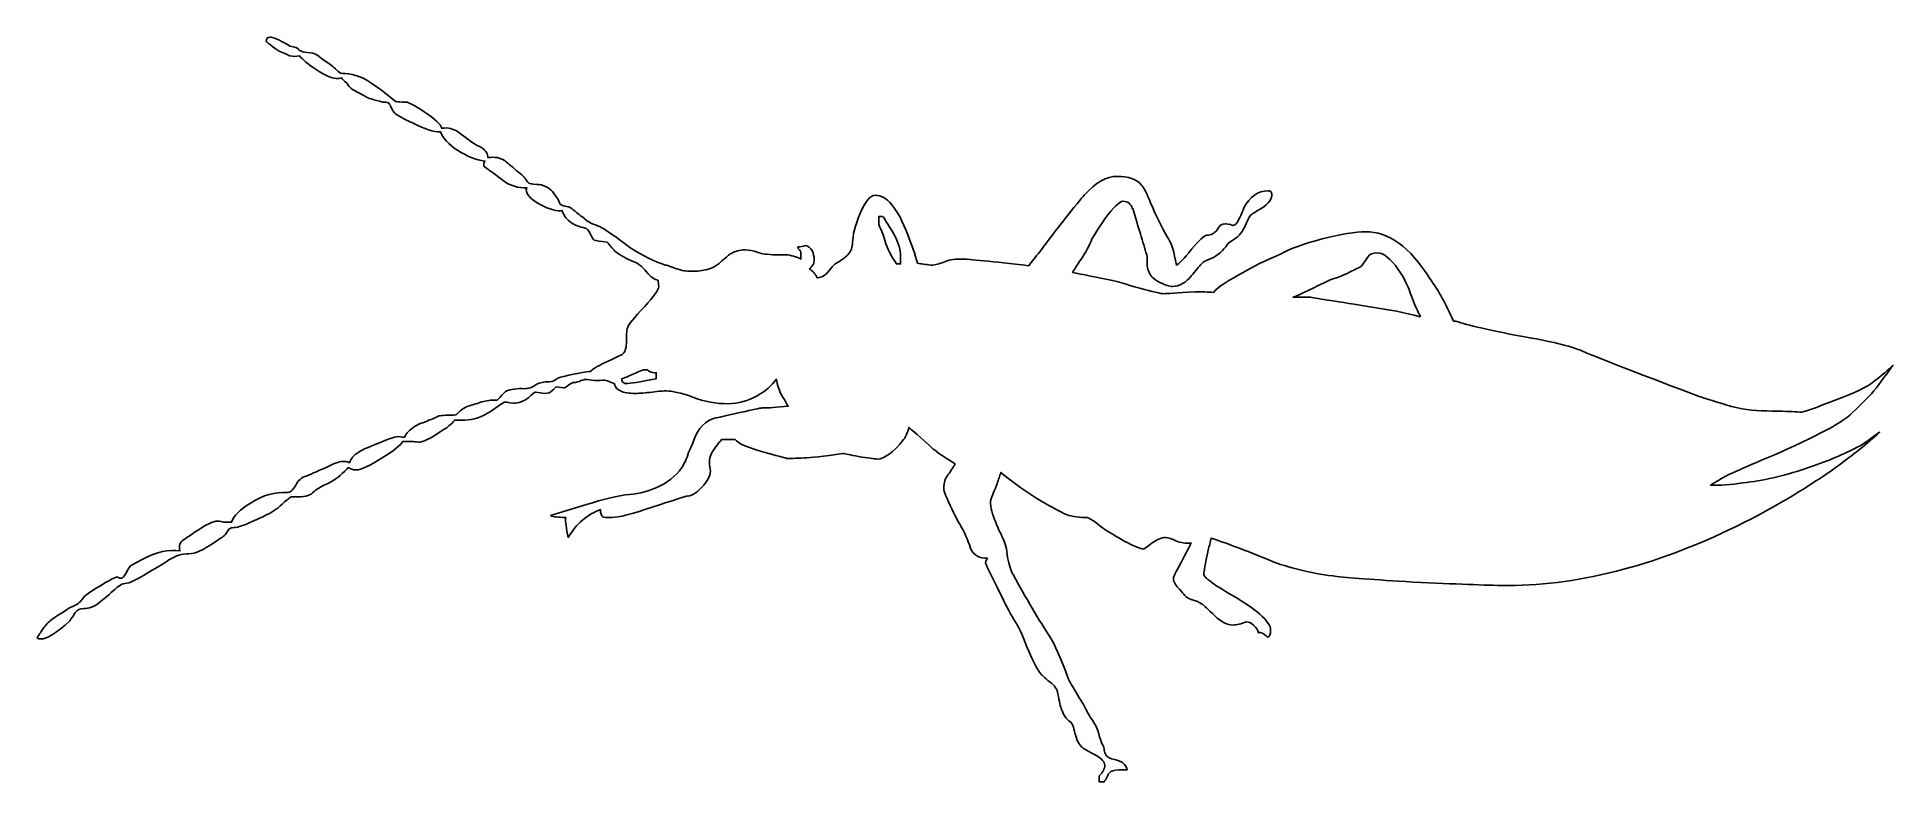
# Model space of a CAD drawing. Header units: centimetres. Extents: x -9.9 to 9.9, y -4 to 4.
import ezdxf

# ---------------------------------------------------------------- set-up
doc = ezdxf.new("R2010")
doc.units = ezdxf.units.CM
doc.header["$MEASUREMENT"] = 0
doc.layers.add('Camada 1', color=7, linetype='Continuous')

msp = doc.modelspace()

# ---------------------------------------------------------------- linework, layer by layer
at = {"layer": 'Camada 1'}
for points, knots in [([(8.22774, 0.02929), (8.18863, 0.0358), (8.09756, 0.06834), (7.96736, 0.10742), (7.96736, 0.10742), (7.93484, 0.11393), (7.90227, 0.12695), (7.86317, 0.13996), (7.86317, 0.13996), (7.27733, 0.36128), (6.85423, 0.524), (6.6069, 0.62817), (6.6069, 0.62817), (6.48326, 0.68024), (6.26842, 0.73234), (5.95597, 0.78438), (5.95597, 0.78438), (5.61746, 0.84947), (5.38317, 0.90156), (5.25945, 0.9471), (5.25945, 0.9471), (5.25945, 0.9471), (5.23347, 0.9471), (5.23347, 0.9471), (5.23347, 0.9471), (5.16182, 1.10982), (5.07723, 1.26606), (4.97958, 1.40277), (4.97958, 1.40277), (4.76479, 1.74125), (4.53696, 1.904), (4.28963, 1.904), (4.28963, 1.904), (4.18544, 1.904), (4.02925, 1.87796), (3.82743, 1.82587), (3.82743, 1.82587), (3.62566, 1.7738), (3.47596, 1.7217), (3.3783, 1.66315), (3.3783, 1.66315), (3.22206, 1.59806), (3.09189, 1.53295), (2.98121, 1.46786), (2.98121, 1.46786), (2.82503, 1.38325), (2.71435, 1.31816), (2.66228, 1.25307), (2.66228, 1.25307), (2.60365, 1.25958), (2.53856, 1.25958), (2.46699, 1.25958), (2.46699, 1.25958), (2.26517, 1.24656), (2.15454, 1.24003), (2.13496, 1.24003), (2.13496, 1.24003), (2.09593, 1.24003), (2.01132, 1.25958), (1.87458, 1.29861), (1.87458, 1.29861), (1.71186, 1.3442), (1.62725, 1.37023), (1.62725, 1.37023), (1.62725, 1.37023), (1.40598, 1.41582), (1.24972, 1.44836), (1.15208, 1.46786), (1.15208, 1.46786), (1.17158, 1.5004), (1.20415, 1.54599), (1.23019, 1.59153), (1.23019, 1.59153), (1.2953, 1.68268), (1.33433, 1.76076), (1.36039, 1.82587), (1.36039, 1.82587), (1.37989, 1.85841), (1.42548, 1.93655), (1.49705, 2.04069), (1.49705, 2.04069), (1.59468, 2.16436), (1.65329, 2.22944), (1.69234, 2.22944), (1.69234, 2.22944), (1.7184, 2.22944), (1.73793, 2.22293), (1.75743, 2.20989), (1.75743, 2.20989), (1.77696, 2.19039), (1.78997, 2.17735), (1.78997, 2.15131), (1.78997, 2.15131), (1.78997, 2.15131), (1.79651, 2.1513), (1.79651, 2.1513), (1.79651, 2.1513), (1.85506, 1.95604), (1.90713, 1.79329), (1.94621, 1.65658), (1.94621, 1.65658), (1.95269, 1.63708), (1.95269, 1.598), (1.95269, 1.53942), (1.95269, 1.53942), (1.95923, 1.48084), (1.97875, 1.4483), (2.00476, 1.41575), (2.00476, 1.41575), (2.02434, 1.3962), (2.05688, 1.3767), (2.09591, 1.35717), (2.09591, 1.35717), (2.14798, 1.33111), (2.18706, 1.31809), (2.2196, 1.31809), (2.2196, 1.31809), (2.29768, 1.31809), (2.3693, 1.35717), (2.42785, 1.43525), (2.42785, 1.43525), (2.44087, 1.44827), (2.46039, 1.4743), (2.4995, 1.51989), (2.4995, 1.51989), (2.519, 1.54593), (2.53853, 1.56545), (2.55157, 1.57847), (2.55157, 1.57847), (2.57107, 1.59149), (2.59716, 1.598), (2.63616, 1.61755), (2.63616, 1.61755), (2.6687, 1.63054), (2.70125, 1.65009), (2.73379, 1.67613), (2.73379, 1.67613), (2.74681, 1.68912), (2.76633, 1.70867), (2.7924, 1.74122), (2.7924, 1.74122), (2.81193, 1.77376), (2.83145, 1.79326), (2.85751, 1.80631), (2.85751, 1.80631), (2.9226, 1.83885), (2.96162, 1.89092), (2.99417, 1.9495), (2.99417, 1.9495), (3.02671, 2.02112), (3.04624, 2.06668), (3.05926, 2.07968), (3.05926, 2.07968), (3.0723, 2.09272), (3.11789, 2.11876), (3.20248, 2.17083), (3.20248, 2.17083), (3.27405, 2.22941), (3.30011, 2.28148), (3.28061, 2.32704), (3.28061, 2.32704), (3.27405, 2.34003), (3.26108, 2.34003), (3.24807, 2.34003), (3.24807, 2.34003), (3.13739, 2.34003), (3.05278, 2.28145), (2.98769, 2.15778), (2.98769, 2.15778), (2.96163, 2.09269), (2.9421, 2.05361), (2.92908, 2.0276), (2.92908, 2.0276), (2.90955, 1.98852), (2.89003, 1.96902), (2.87053, 1.96902), (2.87053, 1.96902), (2.83142, 1.98855), (2.79888, 1.98855), (2.78586, 1.98855), (2.78586, 1.98855), (2.75332, 1.98855), (2.72077, 1.96902), (2.70125, 1.92346), (2.70125, 1.92346), (2.66873, 1.88438), (2.63616, 1.86488), (2.59057, 1.86488), (2.59057, 1.86488), (2.56459, 1.86488), (2.50598, 1.81284), (2.42785, 1.71518), (2.42785, 1.71518), (2.34326, 1.61101), (2.29119, 1.55892), (2.26513, 1.54593), (2.26513, 1.54593), (2.23915, 1.68912), (2.21306, 1.77376), (2.18052, 1.82583), (2.18052, 1.82583), (2.13493, 1.90396), (2.08292, 2.00159), (2.03733, 2.09922), (2.03733, 2.09922), (1.99828, 2.19034), (1.97222, 2.24892), (1.95925, 2.28147), (1.95925, 2.28147), (1.93321, 2.34005), (1.91369, 2.3791), (1.88763, 2.40514), (1.88763, 2.40514), (1.84204, 2.46375), (1.75095, 2.49629), (1.62725, 2.49629), (1.62725, 2.49629), (1.52311, 2.49629), (1.39942, 2.4312), (1.27578, 2.29449), (1.27578, 2.29449), (1.25623, 2.26845), (1.17159, 2.17082), (1.04144, 2.00157), (1.04144, 2.00157), (0.9373, 1.87139), (0.85269, 1.76069), (0.80056, 1.6891), (0.80056, 1.6891), (0.75503, 1.63052), (0.71595, 1.58499), (0.6834, 1.5394), (0.6834, 1.5394), (0.28634, 1.58499), (0.04552, 1.61102), (-0.04566, 1.61102), (-0.04566, 1.61102), (-0.12371, 1.61102), (-0.18234, 1.59798), (-0.22793, 1.57848), (-0.22793, 1.57848), (-0.27349, 1.55893), (-0.319, 1.54594), (-0.36459, 1.54594), (-0.36459, 1.54594), (-0.4232, 1.55248), (-0.46878, 1.55893), (-0.50781, 1.56547), (-0.50781, 1.56547), (-0.53387, 1.6631), (-0.5729, 1.76727), (-0.61195, 1.87141), (-0.61195, 1.87141), (-0.72263, 2.1578), (-0.83976, 2.29451), (-0.96348, 2.29451), (-0.96348, 2.29451), (-1.01555, 2.29451), (-1.06762, 2.22942), (-1.12623, 2.09271), (-1.12623, 2.09271), (-1.17827, 1.96904), (-1.20436, 1.86488), (-1.20436, 1.78677), (-1.20436, 1.78677), (-1.20436, 1.74124), (-1.21738, 1.69565), (-1.25643, 1.65659), (-1.25643, 1.65659), (-1.28249, 1.63055), (-1.32152, 1.59801), (-1.38012, 1.56547), (-1.38012, 1.56547), (-1.3866, 1.56547), (-1.41915, 1.53293), (-1.47122, 1.46784), (-1.47122, 1.46784), (-1.49728, 1.4353), (-1.53631, 1.41577), (-1.5819, 1.40926), (-1.5819, 1.40926), (-1.60143, 1.44831), (-1.62749, 1.48088), (-1.66651, 1.50689), (-1.66651, 1.50689), (-1.64053, 1.5329), (-1.62748, 1.54594), (-1.62092, 1.56547), (-1.62092, 1.56547), (-1.62092, 1.56547), (-1.61444, 1.58502), (-1.61444, 1.61106), (-1.61444, 1.61106), (-1.61444, 1.6371), (-1.62748, 1.66313), (-1.63397, 1.69567), (-1.63397, 1.69567), (-1.66003, 1.73472), (-1.67956, 1.75425), (-1.70562, 1.75425), (-1.70562, 1.75425), (-1.73816, 1.74777), (-1.76417, 1.74126), (-1.79023, 1.74126), (-1.79023, 1.74126), (-1.79023, 1.74126), (-1.79023, 1.72822), (-1.79023, 1.72822), (-1.79023, 1.72822), (-1.76417, 1.70218), (-1.75769, 1.68914), (-1.75769, 1.68914), (-1.75769, 1.68914), (-1.75769, 1.68914), (-1.75769, 1.61106), (-1.75769, 1.61106), (-1.75769, 1.61106), (-1.79023, 1.63056), (-1.83582, 1.6436), (-1.90091, 1.65659), (-1.90091, 1.65659), (-1.97248, 1.65659), (-2.03109, 1.65659), (-2.06363, 1.65659), (-2.06363, 1.65659), (-2.14168, 1.66313), (-2.19381, 1.66963), (-2.23286, 1.68913), (-2.23286, 1.68913), (-2.2654, 1.69567), (-2.31099, 1.70868), (-2.35655, 1.70868), (-2.35655, 1.70868), (-2.4151, 1.70868), (-2.46069, 1.69566), (-2.50625, 1.66963), (-2.50625, 1.66963), (-2.52575, 1.66312), (-2.55184, 1.63055), (-2.60388, 1.5915), (-2.60388, 1.5915), (-2.68201, 1.51339), (-2.77964, 1.48085), (-2.90982, 1.48085), (-2.90982, 1.48085), (-2.96837, 1.48085), (-3.02044, 1.48085), (-3.066, 1.50035), (-3.066, 1.50035), (-3.11807, 1.51339), (-3.15715, 1.53289), (-3.19618, 1.54594), (-3.19618, 1.54594), (-3.20274, 1.54594), (-3.20274, 1.54594), (-3.2092, 1.54594), (-3.2092, 1.54594), (-3.32636, 1.58502), (-3.45008, 1.64357), (-3.58025, 1.72819), (-3.58025, 1.72819), (-3.69741, 1.81931), (-3.79504, 1.8844), (-3.87317, 1.9365), (-3.87317, 1.9365), (-3.87317, 1.9365), (-3.87965, 1.9365), (-3.88621, 1.94301), (-3.88621, 1.94301), (-3.89269, 1.94949), (-3.90571, 1.94949), (-3.90571, 1.95603), (-3.90571, 1.95603), (-3.91875, 1.95603), (-3.93825, 1.96905), (-3.95778, 1.97558), (-3.95778, 1.97558), (-3.99681, 1.98857), (-4.02287, 2.00162), (-4.03591, 2.01461), (-4.03591, 2.01461), (-4.03591, 2.01461), (-4.04237, 2.01459), (-4.04237, 2.01459), (-4.04237, 2.01459), (-4.04893, 2.0211), (-4.05541, 2.02763), (-4.06843, 2.03414), (-4.06843, 2.03414), (-4.08796, 2.06018), (-4.11402, 2.06668), (-4.13352, 2.08621), (-4.13352, 2.08621), (-4.19861, 2.14479), (-4.23766, 2.17085), (-4.25068, 2.17085), (-4.25068, 2.17085), (-4.30275, 2.17733), (-4.33529, 2.19038), (-4.34183, 2.20339), (-4.34183, 2.20339), (-4.34831, 2.22943), (-4.36136, 2.25546), (-4.37437, 2.27499), (-4.37437, 2.27499), (-4.4134, 2.32709), (-4.43292, 2.35312), (-4.43946, 2.35312), (-4.43946, 2.35312), (-4.43946, 2.35963), (-4.472, 2.37916), (-4.53709, 2.40519), (-4.53709, 2.40519), (-4.53709, 2.40519), (-4.56963, 2.4117), (-4.6217, 2.4117), (-4.6217, 2.4117), (-4.66073, 2.41821), (-4.68679, 2.42474), (-4.69983, 2.45729), (-4.69983, 2.45729), (-4.71279, 2.48333), (-4.74534, 2.51587), (-4.80394, 2.55492), (-4.80394, 2.55492), (-4.86255, 2.6135), (-4.90808, 2.64604), (-4.93412, 2.66557), (-4.93412, 2.66557), (-4.97971, 2.69811), (-5.03826, 2.70462), (-5.10988, 2.69811), (-5.10988, 2.69811), (-5.10988, 2.73065), (-5.12941, 2.76973), (-5.17497, 2.80228), (-5.17497, 2.80228), (-5.24654, 2.83482), (-5.29213, 2.86737), (-5.32467, 2.8934), (-5.32467, 2.8934), (-5.32467, 2.8934), (-5.43535, 2.97804), (-5.43535, 2.97804), (-5.43535, 2.97804), (-5.48094, 3.00408), (-5.53946, 3.0236), (-5.60458, 3.01058), (-5.60458, 3.01058), (-5.61762, 3.05614), (-5.67623, 3.10821), (-5.79336, 3.18632), (-5.79336, 3.18632), (-5.8975, 3.25792), (-5.96259, 3.29049), (-5.98865, 3.29049), (-5.98865, 3.29049), (-6.04072, 3.29049), (-6.07975, 3.297), (-6.09279, 3.297), (-6.09279, 3.297), (-6.09279, 3.297), (-6.09932, 3.297), (-6.09932, 3.297), (-6.09932, 3.297), (-6.1774, 3.36209), (-6.24902, 3.42067), (-6.30757, 3.45972), (-6.30757, 3.45972), (-6.43126, 3.55084), (-6.54194, 3.59643), (-6.63957, 3.59643), (-6.63957, 3.59643), (-6.6786, 3.59643), (-6.70466, 3.60294), (-6.7177, 3.62247), (-6.7177, 3.62247), (-6.75024, 3.65501), (-6.78927, 3.68756), (-6.83486, 3.7201), (-6.83486, 3.7201), (-6.85439, 3.72664), (-6.88045, 3.75264), (-6.91947, 3.77868), (-6.91947, 3.77868), (-6.95201, 3.80472), (-6.97808, 3.81776), (-7.01062, 3.81776), (-7.01062, 3.81776), (-7.06269, 3.82427), (-7.09523, 3.8308), (-7.09523, 3.8308), (-7.09523, 3.8308), (-7.10827, 3.83728), (-7.12777, 3.84379), (-7.13426, 3.8503), (-7.13426, 3.8503), (-7.1473, 3.86983), (-7.17985, 3.88284), (-7.23189, 3.88938), (-7.23189, 3.88938), (-7.26443, 3.91542), (-7.29698, 3.92843), (-7.32304, 3.94145), (-7.32304, 3.94145), (-7.37501, 3.97391), (-7.4206, 3.98695), (-7.4401, 3.98695), (-7.4401, 3.98695), (-7.47264, 3.98695), (-7.48569, 3.97391), (-7.48569, 3.94136), (-7.48569, 3.94136), (-7.48569, 3.94136), (-7.48569, 3.94136), (-7.48569, 3.94136), (-7.48569, 3.94136), (-7.47267, 3.92834), (-7.45315, 3.91532), (-7.41404, 3.88278), (-7.41404, 3.88278), (-7.3815, 3.85677), (-7.35549, 3.84373), (-7.32294, 3.8242), (-7.32294, 3.8242), (-7.27087, 3.80465), (-7.23833, 3.79166), (-7.23179, 3.78515), (-7.23179, 3.78515), (-7.19276, 3.77861), (-7.16022, 3.77861), (-7.12768, 3.78515), (-7.12768, 3.78515), (-7.09514, 3.74607), (-7.03653, 3.69403), (-6.95192, 3.64193), (-6.95192, 3.64193), (-6.85429, 3.57684), (-6.78269, 3.5443), (-6.73713, 3.5443), (-6.73713, 3.5443), (-6.7176, 3.5443), (-6.69802, 3.5443), (-6.67852, 3.55084), (-6.67852, 3.55084), (-6.67204, 3.53785), (-6.65254, 3.5183), (-6.61997, 3.49226), (-6.61997, 3.49226), (-6.60695, 3.46622), (-6.58743, 3.44667), (-6.56136, 3.42717), (-6.56136, 3.42717), (-6.52882, 3.40764), (-6.47675, 3.38158), (-6.41814, 3.34904), (-6.41814, 3.34904), (-6.39861, 3.33605), (-6.33353, 3.3165), (-6.23589, 3.29046), (-6.23589, 3.29046), (-6.22287, 3.29046), (-6.21639, 3.29046), (-6.20335, 3.29046), (-6.20335, 3.29046), (-6.18382, 3.28392), (-6.17081, 3.28392), (-6.16432, 3.27093), (-6.16432, 3.27093), (-6.15776, 3.26442), (-6.15128, 3.23839), (-6.13178, 3.20584), (-6.13178, 3.20584), (-6.12522, 3.18629), (-6.09267, 3.15374), (-6.03415, 3.12771), (-6.03415, 3.12771), (-6.00809, 3.10818), (-5.9625, 3.08863), (-5.90397, 3.06262), (-5.90397, 3.06262), (-5.78676, 3.00404), (-5.69566, 2.9715), (-5.61753, 2.9715), (-5.61753, 2.9715), (-5.598, 2.90641), (-5.53292, 2.83479), (-5.43528, 2.77621), (-5.43528, 2.77621), (-5.33765, 2.71112), (-5.23999, 2.67204), (-5.14236, 2.65905), (-5.14236, 2.65905), (-5.14884, 2.64601), (-5.15538, 2.6395), (-5.15538, 2.63299), (-5.15538, 2.63299), (-5.15538, 2.61349), (-5.15538, 2.60698), (-5.15538, 2.60698), (-5.15538, 2.60698), (-5.14882, 2.60698), (-5.14882, 2.60044), (-5.14236, 2.59396), (-5.14236, 2.59396), (-5.1358, 2.59396), (-5.1358, 2.58745), (-5.12932, 2.58745), (-5.12932, 2.58745), (-5.08373, 2.55491), (-5.02518, 2.50932), (-4.94707, 2.45074), (-4.94707, 2.45074), (-4.86896, 2.39216), (-4.78435, 2.37261), (-4.69318, 2.37261), (-4.69318, 2.37261), (-4.71924, 2.32057), (-4.6672, 2.26199), (-4.5565, 2.19687), (-4.5565, 2.19687), (-4.44582, 2.13829), (-4.36124, 2.11874), (-4.31565, 2.13178), (-4.31565, 2.13178), (-4.30261, 2.08619), (-4.27662, 2.04714), (-4.23104, 2.00811), (-4.23104, 2.00811), (-4.17897, 1.96903), (-4.12685, 1.95601), (-4.06829, 1.94302), (-4.06829, 1.94302), (-4.04879, 1.93651), (-4.03575, 1.92349), (-4.01625, 1.88441), (-4.01625, 1.88441), (-3.99667, 1.83885), (-3.97714, 1.81932), (-3.97066, 1.81284), (-3.97066, 1.81284), (-3.95113, 1.8063), (-3.90557, 1.7998), (-3.83392, 1.79329), (-3.83392, 1.79329), (-3.80791, 1.76075), (-3.78185, 1.7282), (-3.74931, 1.69566), (-3.74931, 1.69566), (-3.68422, 1.64359), (-3.61913, 1.61105), (-3.55402, 1.58501), (-3.55402, 1.58501), (-3.50843, 1.57197), (-3.45639, 1.53291), (-3.4108, 1.47433), (-3.4108, 1.47433), (-3.36529, 1.41575), (-3.3197, 1.38972), (-3.28716, 1.38321), (-3.28716, 1.38321), (-3.28716, 1.36366), (-3.28062, 1.34413), (-3.28062, 1.31812), (-3.28062, 1.31812), (-3.28062, 1.28558), (-3.33274, 1.21395), (-3.43037, 1.1033), (-3.43037, 1.1033), (-3.54753, 0.97963), (-3.60608, 0.90801), (-3.61262, 0.882), (-3.61262, 0.882), (-3.62566, 0.86247), (-3.62566, 0.81691), (-3.62566, 0.7323), (-3.62566, 0.7323), (-3.62566, 0.66721), (-3.63862, 0.62162), (-3.66469, 0.59559), (-3.66469, 0.59559), (-3.68419, 0.58255), (-3.7493, 0.55), (-3.85347, 0.50447), (-3.85347, 0.50447), (-3.94457, 0.45888), (-3.99664, 0.42634), (-4.00965, 0.40684), (-4.00965, 0.40684), (-4.05524, 0.40684), (-4.14639, 0.38729), (-4.29609, 0.35474), (-4.29609, 0.35474), (-4.34816, 0.34175), (-4.3807, 0.3287), (-4.40023, 0.30921), (-4.40023, 0.30921), (-4.41325, 0.3027), (-4.43934, 0.29617), (-4.47836, 0.29617), (-4.47836, 0.29617), (-4.52395, 0.29617), (-4.56951, 0.28318), (-4.60854, 0.25712), (-4.60854, 0.25712), (-4.65413, 0.23108), (-4.69315, 0.21807), (-4.74522, 0.22458), (-4.74522, 0.22458), (-4.82989, 0.22458), (-4.88844, 0.21159), (-4.92098, 0.19204), (-4.92098, 0.19204), (-4.934, 0.17905), (-4.95352, 0.166), (-4.97959, 0.13346), (-4.97959, 0.13346), (-4.99263, 0.11393), (-5.0056, 0.10092), (-5.01862, 0.10092), (-5.01862, 0.10092), (-5.07723, 0.10092), (-5.1293, 0.09438), (-5.17488, 0.08139), (-5.17488, 0.08139), (-5.23341, 0.06184), (-5.27899, 0.04885), (-5.32458, 0.0358), (-5.32458, 0.0358), (-5.35712, 0.02281), (-5.40271, -0.00325), (-5.44174, -0.04881), (-5.44174, -0.04881), (-5.44828, -0.0618), (-5.49378, -0.0618), (-5.56543, -0.0618), (-5.56543, -0.0618), (-5.59797, -0.0618), (-5.6175, -0.06836), (-5.637, -0.06836), (-5.637, -0.06836), (-5.66306, -0.0814), (-5.68259, -0.08789), (-5.70209, -0.1009), (-5.70209, -0.1009), (-5.72815, -0.10738), (-5.7412, -0.11394), (-5.76718, -0.12691), (-5.76718, -0.12691), (-5.78022, -0.13345), (-5.79972, -0.13993), (-5.82579, -0.14649), (-5.82579, -0.14649), (-5.89736, -0.17903), (-5.94295, -0.21158), (-5.97549, -0.25063), (-5.97549, -0.25063), (-5.98853, -0.27013), (-6.00155, -0.28966), (-6.00155, -0.29622), (-6.00155, -0.29622), (-6.00803, -0.29622), (-6.03409, -0.29622), (-6.07312, -0.28966), (-6.07312, -0.28966), (-6.10566, -0.28966), (-6.21634, -0.32877), (-6.3921, -0.40687), (-6.3921, -0.40687), (-6.45063, -0.42637), (-6.48973, -0.4524), (-6.51574, -0.47196), (-6.51574, -0.47196), (-6.54828, -0.49149), (-6.57435, -0.52403), (-6.59387, -0.56959), (-6.59387, -0.56959), (-6.61993, -0.55657), (-6.64594, -0.55657), (-6.672, -0.55657), (-6.672, -0.55657), (-6.69801, -0.55657), (-6.76963, -0.58255), (-6.87374, -0.63468), (-6.87374, -0.63468), (-6.98442, -0.68021), (-7.0495, -0.71276), (-7.05599, -0.71276), (-7.05599, -0.71276), (-7.10158, -0.72578), (-7.14714, -0.75832), (-7.17323, -0.81695), (-7.17323, -0.81695), (-7.19921, -0.86254), (-7.22527, -0.88852), (-7.2643, -0.88852), (-7.2643, -0.88852), (-7.38802, -0.88204), (-7.51819, -0.91458), (-7.6484, -0.9992), (-7.6484, -0.9992), (-7.76556, -1.07077), (-7.83715, -1.14242), (-7.85668, -1.20751), (-7.85668, -1.20751), (-7.85668, -1.20751), (-7.94132, -1.20748), (-7.94132, -1.20748), (-7.94132, -1.20748), (-7.96082, -1.20094), (-7.98035, -1.19446), (-8.00641, -1.19446), (-8.00641, -1.19446), (-8.05197, -1.19446), (-8.13008, -1.23349), (-8.24723, -1.31162), (-8.24723, -1.31162), (-8.27977, -1.33112), (-8.31885, -1.36369), (-8.3709, -1.39623), (-8.3709, -1.39623), (-8.40995, -1.41578), (-8.423, -1.46132), (-8.40995, -1.51344), (-8.40995, -1.51344), (-8.52713, -1.49386), (-8.66382, -1.5264), (-8.8005, -1.59805), (-8.8005, -1.59805), (-8.83304, -1.61755), (-8.88514, -1.64364), (-8.94372, -1.67616), (-8.94372, -1.67616), (-8.95023, -1.68912), (-8.96325, -1.7087), (-8.98925, -1.75421), (-8.98925, -1.75421), (-9.0088, -1.78675), (-9.02179, -1.80636), (-9.03484, -1.80636), (-9.03484, -1.80636), (-9.04788, -1.80636), (-9.05437, -1.80636), (-9.08043, -1.79332), (-9.08043, -1.79332), (-9.09996, -1.79332), (-9.15203, -1.81933), (-9.23664, -1.87145), (-9.23664, -1.87145), (-9.27572, -1.89743), (-9.32125, -1.91698), (-9.36031, -1.9495), (-9.36031, -1.9495), (-9.4059, -1.97556), (-9.43844, -2.00165), (-9.45794, -2.03417), (-9.45794, -2.03417), (-9.47744, -2.06671), (-9.51652, -2.09272), (-9.56862, -2.11222), (-9.56862, -2.11222), (-9.60765, -2.1318), (-9.67927, -2.17733), (-9.78341, -2.24896), (-9.78341, -2.24896), (-9.81595, -2.27494), (-9.8485, -2.30751), (-9.87453, -2.34659), (-9.87453, -2.34659), (-9.89408, -2.37257), (-9.91361, -2.40514), (-9.93962, -2.44422), (-9.93962, -2.44422), (-9.92663, -2.45724), (-9.91358, -2.45724), (-9.90054, -2.45724), (-9.90054, -2.45724), (-9.83545, -2.45724), (-9.73131, -2.39215), (-9.58812, -2.26198), (-9.58812, -2.26198), (-9.56208, -2.22287), (-9.54253, -2.19687), (-9.53605, -2.17731), (-9.53605, -2.17731), (-9.50999, -2.14477), (-9.47744, -2.13178), (-9.43842, -2.13178), (-9.43842, -2.13178), (-9.38632, -2.13178), (-9.32774, -2.1122), (-9.26266, -2.06013), (-9.26266, -2.06013), (-9.16503, -1.98202), (-9.10645, -1.92347), (-9.08041, -1.90397), (-9.08041, -1.90397), (-9.06086, -1.88439), (-9.03482, -1.87143), (-9.01532, -1.86486), (-9.01532, -1.86486), (-8.96973, -1.85838), (-8.93719, -1.85182), (-8.91769, -1.83885), (-8.91769, -1.83885), (-8.88515, -1.82583), (-8.82654, -1.79326), (-8.74193, -1.74125), (-8.74193, -1.74125), (-8.6443, -1.68262), (-8.5727, -1.64362), (-8.52714, -1.61105), (-8.52714, -1.61105), (-8.48809, -1.59147), (-8.46205, -1.57194), (-8.4425, -1.56546), (-8.4425, -1.56546), (-8.41646, -1.55892), (-8.38392, -1.54596), (-8.33833, -1.54596), (-8.33833, -1.54596), (-8.27324, -1.55244), (-8.18863, -1.5199), (-8.09097, -1.45481), (-8.09097, -1.45481), (-8.02588, -1.41576), (-7.97381, -1.37668), (-7.94127, -1.35718), (-7.94127, -1.35718), (-7.92823, -1.3507), (-7.91521, -1.33112), (-7.89568, -1.29857), (-7.89568, -1.29857), (-7.88264, -1.27259), (-7.86314, -1.26603), (-7.85009, -1.26603), (-7.85009, -1.26603), (-7.80453, -1.26603), (-7.74595, -1.24653), (-7.68086, -1.22052), (-7.68086, -1.22052), (-7.6548, -1.20748), (-7.58971, -1.18141), (-7.48557, -1.12937), (-7.48557, -1.12937), (-7.42696, -1.10331), (-7.36841, -1.07074), (-7.31629, -1.01221), (-7.31629, -1.01221), (-7.27726, -0.97967), (-7.24472, -0.95358), (-7.21866, -0.93408), (-7.21866, -0.93408), (-7.11455, -0.94056), (-7.04295, -0.9276), (-7.00387, -0.90802), (-7.00387, -0.90802), (-6.96484, -0.86251), (-6.91926, -0.83645), (-6.86721, -0.81039), (-6.86721, -0.81039), (-6.78908, -0.77787), (-6.72399, -0.73882), (-6.67192, -0.68675), (-6.67192, -0.68675), (-6.62633, -0.64764), (-6.60683, -0.62166), (-6.60683, -0.62166), (-6.60683, -0.62166), (-6.58077, -0.63468), (-6.55476, -0.64764), (-6.52222, -0.64764), (-6.52222, -0.64764), (-6.4701, -0.64764), (-6.379, -0.60213), (-6.24226, -0.51746), (-6.24226, -0.51746), (-6.11862, -0.43941), (-6.04052, -0.38078), (-6.02099, -0.34175), (-6.02099, -0.34175), (-6.02099, -0.34175), (-5.92337, -0.34176), (-5.92337, -0.34176), (-5.92337, -0.34176), (-5.90387, -0.34176), (-5.88426, -0.34824), (-5.85172, -0.34824), (-5.85172, -0.34824), (-5.84524, -0.34824), (-5.83876, -0.34824), (-5.83876, -0.34824), (-5.83876, -0.34824), (-5.78015, -0.34176), (-5.69554, -0.28963), (-5.57838, -0.21158), (-5.57838, -0.21158), (-5.53927, -0.192), (-5.51329, -0.15946), (-5.49371, -0.14649), (-5.49371, -0.14649), (-5.47421, -0.12691), (-5.46773, -0.11395), (-5.46773, -0.11395), (-5.46773, -0.11395), (-5.46117, -0.11395), (-5.42214, -0.11395), (-5.35705, -0.11395), (-5.35705, -0.11395), (-5.2659, -0.11395), (-5.1748, -0.08141), (-5.07715, -0.01629), (-5.07715, -0.01629), (-5.02508, 0.01625), (-4.97952, 0.0488), (-4.93393, 0.08134), (-4.93393, 0.08134), (-4.92745, 0.08134), (-4.8949, 0.07483), (-4.8363, 0.0683), (-4.8363, 0.0683), (-4.78423, 0.0683), (-4.72562, 0.08785), (-4.67355, 0.12688), (-4.67355, 0.12688), (-4.63452, 0.16593), (-4.60846, 0.18549), (-4.60198, 0.18549), (-4.60198, 0.18549), (-4.60198, 0.18549), (-4.56944, 0.17898), (-4.50435, 0.17245), (-4.50435, 0.17245), (-4.46524, 0.17245), (-4.43926, 0.17899), (-4.4132, 0.21153), (-4.4132, 0.21153), (-4.4132, 0.21153), (-4.38066, 0.24407), (-4.38066, 0.24407), (-4.38066, 0.24407), (-4.38066, 0.24407), (-4.29605, 0.23105), (-4.29605, 0.23105), (-4.29605, 0.23105), (-4.28949, 0.23105), (-4.26999, 0.24407), (-4.24398, 0.26359), (-4.24398, 0.26359), (-4.21792, 0.27663), (-4.19839, 0.28963), (-4.19186, 0.28963), (-4.19186, 0.28963), (-4.16585, 0.28963), (-4.13331, 0.29614), (-4.11378, 0.30918), (-4.11378, 0.30918), (-4.08772, 0.31569), (-4.07467, 0.32217), (-4.06819, 0.32217), (-4.06819, 0.32217), (-4.04213, 0.32217), (-4.00958, 0.31569), (-3.964, 0.30918), (-3.964, 0.30918), (-3.95104, 0.30918), (-3.92497, 0.30918), (-3.87939, 0.31569), (-3.87939, 0.31569), (-3.85338, 0.31569), (-3.8143, 0.30267), (-3.76223, 0.27664), (-3.76223, 0.27664), (-3.75575, 0.27664), (-3.75575, 0.27664), (-3.75575, 0.27664), (-3.75575, 0.27664), (-3.75575, 0.27664), (-3.75575, 0.2701), (-3.75575, 0.2701), (-3.75575, 0.2701), (-3.74271, 0.23105), (-3.71664, 0.21152), (-3.69066, 0.19848), (-3.69066, 0.19848), (-3.65812, 0.17898), (-3.59951, 0.17244), (-3.52794, 0.17244), (-3.52794, 0.17244), (-3.48235, 0.17244), (-3.42375, 0.17898), (-3.35218, 0.18548), (-3.35218, 0.18548), (-3.28053, 0.19847), (-3.22849, 0.19847), (-3.19594, 0.19847), (-3.19594, 0.19847), (-3.14387, 0.19847), (-3.04624, 0.17897), (-2.91604, 0.13338), (-2.91604, 0.13338), (-2.79235, 0.08131), (-2.66215, 0.06176), (-2.53851, 0.06176), (-2.53851, 0.06176), (-2.42783, 0.06176), (-2.32372, 0.0943), (-2.22606, 0.1464), (-2.22606, 0.1464), (-2.13491, 0.19844), (-2.06982, 0.25705), (-2.02424, 0.32214), (-2.02424, 0.32214), (-2.02424, 0.32214), (-2.01775, 0.32213), (-2.01775, 0.32213), (-2.01775, 0.32213), (-2.01119, 0.26355), (-1.99169, 0.19846), (-1.95266, 0.13338), (-1.95266, 0.13338), (-1.9266, 0.0943), (-1.91355, 0.06176), (-1.89405, 0.03575), (-1.89405, 0.03575), (-2.01774, 0.02276), (-2.10236, 0.01625), (-2.17393, 0.01625), (-2.17393, 0.01625), (-2.19351, 0.01625), (-2.27812, -0.0033), (-2.39528, -0.02934), (-2.39528, -0.02934), (-2.53196, -0.06186), (-2.60359, -0.0749), (-2.62311, -0.08144), (-2.62311, -0.08144), (-2.74027, -0.0944), (-2.83142, -0.15949), (-2.88997, -0.28969), (-2.88997, -0.28969), (-2.89653, -0.30927), (-2.91603, -0.36782), (-2.96162, -0.45897), (-2.96162, -0.45897), (-2.98115, -0.53054), (-3.00721, -0.58261), (-3.03319, -0.62169), (-3.03319, -0.62169), (-3.09828, -0.71279), (-3.18945, -0.79092), (-3.31963, -0.84296), (-3.31963, -0.84296), (-3.41726, -0.88207), (-3.52137, -0.90805), (-3.63853, -0.91461), (-3.63853, -0.91461), (-3.72968, -0.92763), (-3.8729, -0.9602), (-4.05517, -1.01872), (-4.05517, -1.01872), (-4.05517, -1.01872), (-4.43924, -1.1359), (-4.43924, -1.1359), (-4.43924, -1.1359), (-4.41318, -1.14892), (-4.36111, -1.15545), (-4.27652, -1.15545), (-4.27652, -1.15545), (-4.283, -1.20098), (-4.26996, -1.27263), (-4.25046, -1.37024), (-4.25046, -1.37024), (-4.16585, -1.22057), (-4.04215, -1.12291), (-3.90547, -1.07078), (-3.90547, -1.07078), (-3.90547, -1.10989), (-3.89245, -1.14243), (-3.87941, -1.14891), (-3.87941, -1.14891), (-3.87293, -1.15545), (-3.84038, -1.15545), (-3.78178, -1.15545), (-3.78178, -1.15545), (-3.71021, -1.15545), (-3.56699, -1.12293), (-3.3522, -1.04477), (-3.3522, -1.04477), (-3.12437, -0.97315), (-2.99419, -0.92761), (-2.97467, -0.92761), (-2.97467, -0.92761), (-2.91606, -0.92107), (-2.85746, -0.88202), (-2.79891, -0.81037), (-2.79891, -0.81037), (-2.7403, -0.74528), (-2.7143, -0.67371), (-2.73382, -0.61511), (-2.73382, -0.61511), (-2.74686, -0.55), (-2.73382, -0.48491), (-2.68823, -0.42636), (-2.68823, -0.42636), (-2.66873, -0.39382), (-2.6492, -0.37432), (-2.63619, -0.35471), (-2.63619, -0.35471), (-2.62315, -0.34175), (-2.61666, -0.33521), (-2.61013, -0.32217), (-2.61013, -0.32217), (-2.61013, -0.32217), (-2.46043, -0.32218), (-2.46043, -0.32218), (-2.46043, -0.32218), (-2.4409, -0.36129), (-2.32375, -0.40685), (-2.10242, -0.47193), (-2.10242, -0.47193), (-1.99174, -0.50447), (-1.92017, -0.51746), (-1.90716, -0.524), (-1.90716, -0.524), (-1.8811, -0.524), (-1.82255, -0.524), (-1.71835, -0.51746), (-1.71835, -0.51746), (-1.6598, -0.51746), (-1.51661, -0.5045), (-1.30827, -0.47193), (-1.30827, -0.47193), (-1.28229, -0.47193), (-1.23014, -0.48489), (-1.13904, -0.50447), (-1.13904, -0.50447), (-1.04141, -0.51743), (-0.97632, -0.53045), (-0.93722, -0.53045), (-0.93722, -0.53045), (-0.86565, -0.53045), (-0.76799, -0.45888), (-0.65734, -0.32214), (-0.65734, -0.32214), (-0.63133, -0.2896), (-0.61829, -0.25057), (-0.59879, -0.19196), (-0.59879, -0.19196), (-0.52714, -0.25705), (-0.44253, -0.3287), (-0.3449, -0.41979), (-0.3449, -0.41979), (-0.26029, -0.48488), (-0.18218, -0.53703), (-0.10402, -0.58251), (-0.10402, -0.58251), (-0.13008, -0.61505), (-0.14961, -0.66064), (-0.18215, -0.69975), (-0.18215, -0.69975), (-0.20819, -0.73227), (-0.22774, -0.7778), (-0.22774, -0.84289), (-0.22774, -0.84289), (-0.22774, -0.87543), (-0.1952, -0.94708), (-0.13659, -1.0707), (-0.13659, -1.0707), (-0.09754, -1.15537), (-0.06502, -1.22048), (-0.03245, -1.26599), (-0.03245, -1.26599), (-0.00639, -1.31158), (0.02616, -1.38323), (0.0587, -1.48734), (0.0587, -1.48734), (0.09775, -1.56545), (0.15633, -1.59802), (0.24095, -1.59145), (0.24095, -1.59145), (0.22793, -1.60449), (0.22145, -1.62399), (0.22145, -1.6436), (0.22145, -1.6436), (0.22145, -1.65656), (0.2605, -1.74123), (0.34509, -1.90398), (0.34509, -1.90398), (0.42322, -2.0667), (0.48183, -2.18386), (0.52088, -2.24241), (0.52088, -2.24241), (0.56647, -2.3075), (0.61203, -2.41166), (0.66407, -2.54187), (0.66407, -2.54187), (0.71614, -2.66551), (0.7617, -2.76314), (0.80729, -2.82823), (0.80729, -2.82823), (0.81377, -2.83477), (0.84634, -2.86734), (0.91143, -2.91938), (0.91143, -2.91938), (0.9635, -2.95841), (0.98956, -2.99751), (0.99604, -3.0431), (0.99604, -3.0431), (1.00906, -3.12769), (1.02208, -3.18624), (1.03515, -3.21233), (1.03515, -3.21233), (1.05465, -3.27094), (1.08722, -3.31644), (1.12622, -3.34251), (1.12622, -3.34251), (1.1458, -3.35553), (1.16533, -3.40112), (1.17834, -3.46623), (1.17834, -3.46623), (1.19787, -3.54428), (1.22387, -3.59641), (1.25642, -3.6159), (1.25642, -3.6159), (1.26296, -3.62894), (1.32151, -3.66149), (1.41266, -3.707), (1.41266, -3.707), (1.46473, -3.73952), (1.49725, -3.77209), (1.49725, -3.81119), (1.49725, -3.81119), (1.49725, -3.84373), (1.47775, -3.88276), (1.4387, -3.92187), (1.4387, -3.92187), (1.4387, -3.92187), (1.4387, -3.98698), (1.4387, -3.98698), (1.4387, -3.98698), (1.4387, -3.98698), (1.49076, -3.98698), (1.49076, -3.98698), (1.49076, -3.98698), (1.49724, -3.9674), (1.51677, -3.95444), (1.5233, -3.93483), (1.5233, -3.93483), (1.52978, -3.90885), (1.5428, -3.88932), (1.54928, -3.88932), (1.54928, -3.88932), (1.56232, -3.86974), (1.59487, -3.86326), (1.64691, -3.85678), (1.64691, -3.85678), (1.70552, -3.85678), (1.73806, -3.85678), (1.73806, -3.85678), (1.73806, -3.85678), (1.72504, -3.79169), (1.67297, -3.75915), (1.56883, -3.73954), (1.56883, -3.73954), (1.52972, -3.7266), (1.51022, -3.70702), (1.49718, -3.67445), (1.49718, -3.67445), (1.4907, -3.62894), (1.48416, -3.5964), (1.46466, -3.57682), (1.46466, -3.57682), (1.45818, -3.55084), (1.44513, -3.51829), (1.43212, -3.47271), (1.43212, -3.47271), (1.4191, -3.42064), (1.40614, -3.39458), (1.39958, -3.38156), (1.39958, -3.38156), (1.35399, -3.31645), (1.32147, -3.26438), (1.30198, -3.21884), (1.30198, -3.21884), (1.28894, -3.19283), (1.25639, -3.14076), (1.20435, -3.05609), (1.20435, -3.05609), (1.15228, -2.96502), (1.11974, -2.91295), (1.10672, -2.88038), (1.10672, -2.88038), (1.02211, -2.65257), (0.95702, -2.50935), (0.92445, -2.45728), (0.92445, -2.45728), (0.78779, -2.24897), (0.65106, -2.01461), (0.5144, -1.76727), (0.5144, -1.76727), (0.48834, -1.72822), (0.47529, -1.66313), (0.45577, -1.585), (0.45577, -1.585), (0.44929, -1.49385), (0.42979, -1.42876), (0.41018, -1.38326), (0.41018, -1.38326), (0.37115, -1.30513), (0.34509, -1.25306), (0.32559, -1.20094), (0.32559, -1.20094), (0.29305, -1.12289), (0.27352, -1.05777), (0.27352, -0.97967), (0.27352, -0.97967), (0.29302, -0.92106), (0.31911, -0.85595), (0.34509, -0.79742), (0.34509, -0.79742), (0.35813, -0.74527), (0.37115, -0.71275), (0.3842, -0.6737), (0.3842, -0.6737), (0.61203, -0.86251), (0.83987, -1.00565), (1.06767, -1.11632), (1.06767, -1.11632), (1.11974, -1.14238), (1.19787, -1.15543), (1.2955, -1.15543), (1.2955, -1.15543), (1.32802, -1.15543), (1.39313, -1.20096), (1.49724, -1.28563), (1.49724, -1.28563), (1.55587, -1.31815), (1.62744, -1.36368), (1.70555, -1.40927), (1.70555, -1.40927), (1.80969, -1.46134), (1.88134, -1.49386), (1.91388, -1.49386), (1.91388, -1.49386), (1.92034, -1.49386), (1.95291, -1.46788), (2.00495, -1.42877), (2.00495, -1.42877), (2.05054, -1.39625), (2.10258, -1.37022), (2.14817, -1.37022), (2.14817, -1.37022), (2.18069, -1.37022), (2.21326, -1.38326), (2.26533, -1.40927), (2.26533, -1.40927), (2.31092, -1.42877), (2.36296, -1.43533), (2.42157, -1.42877), (2.42157, -1.42877), (2.40855, -1.46131), (2.3695, -1.53296), (2.31089, -1.64364), (2.31089, -1.64364), (2.25882, -1.74127), (2.23276, -1.79331), (2.23276, -1.80636), (2.23276, -1.80636), (2.23276, -1.83888), (2.2458, -1.86491), (2.27187, -1.89743), (2.27187, -1.89743), (2.31092, -1.93654), (2.33698, -1.96908), (2.34347, -1.97556), (2.34347, -1.97556), (2.35649, -2.00162), (2.37599, -2.01459), (2.42158, -2.03417), (2.42158, -2.03417), (2.47365, -2.04713), (2.51273, -2.06671), (2.53226, -2.0797), (2.53226, -2.0797), (2.55827, -2.09272), (2.60383, -2.13831), (2.67548, -2.20988), (2.67548, -2.20988), (2.74705, -2.27497), (2.81216, -2.30751), (2.87077, -2.30751), (2.87077, -2.30751), (2.9098, -2.30751), (2.95536, -2.29455), (3.01391, -2.27497), (3.01391, -2.27497), (3.03997, -2.27497), (3.0595, -2.28153), (3.09204, -2.30751), (3.09204, -2.30751), (3.12456, -2.34005), (3.13763, -2.35963), (3.14411, -2.39218), (3.14411, -2.39218), (3.16369, -2.37916), (3.20272, -2.39866), (3.24174, -2.43771), (3.24174, -2.43771), (3.26129, -2.43771), (3.27426, -2.40517), (3.27426, -2.35963), (3.27426, -2.35963), (3.27426, -2.28152), (3.15062, -2.16437), (2.91625, -2.02115), (2.91625, -2.02115), (2.79909, -1.9495), (2.71451, -1.90399), (2.66892, -1.87145), (2.66892, -1.87145), (2.59735, -1.81933), (2.55824, -1.78678), (2.55824, -1.76077), (2.55824, -1.76077), (2.55824, -1.74127), (2.57126, -1.65658), (2.6038, -1.50688), (2.6038, -1.50688), (2.61684, -1.46129), (2.62986, -1.41578), (2.63634, -1.37668), (2.63634, -1.37668), (2.83163, -1.44179), (3.05295, -1.52638), (3.30031, -1.63057), (3.30031, -1.63057), (3.5151, -1.7087), (3.74293, -1.76077), (3.98378, -1.78675), (3.98378, -1.78675), (4.1465, -1.80633), (4.43945, -1.82586), (4.88204, -1.85184), (4.88204, -1.85184), (5.32466, -1.87142), (5.63716, -1.88438), (5.81941, -1.88438), (5.81941, -1.88438), (6.60702, -1.88438), (7.45321, -1.65657), (8.35147, -1.20744), (8.35147, -1.20744), (8.70948, -1.02519), (9.03497, -0.82991), (9.33442, -0.61506), (9.33442, -0.61506), (9.51667, -0.48486), (9.66637, -0.36122), (9.79654, -0.24409), (9.79654, -0.24409), (9.73145, -0.2896), (9.66636, -0.34172), (9.58823, -0.38726), (9.58823, -0.38726), (9.419, -0.47841), (9.21726, -0.56302), (8.99591, -0.63465), (8.99591, -0.63465), (8.7681, -0.71273), (8.54673, -0.76485), (8.33194, -0.78435), (8.33194, -0.78435), (8.20176, -0.81033), (8.09106, -0.81033), (7.98698, -0.81033), (7.98698, -0.81033), (8.09109, -0.74524), (8.19529, -0.68669), (8.30596, -0.6411), (8.30596, -0.6411), (8.32546, -0.63462), (8.42312, -0.58903), (8.59232, -0.51741), (8.59232, -0.51741), (8.73554, -0.45886), (8.86571, -0.40025), (8.9829, -0.3417), (8.9829, -0.3417), (9.23023, -0.22446), (9.39295, -0.13337), (9.47762, -0.06174), (9.47762, -0.06174), (9.56223, 0.01637), (9.6338, 0.09444), (9.71194, 0.16604), (9.71194, 0.16604), (9.77703, 0.25068), (9.85516, 0.35479), (9.93975, 0.47198), (9.93975, 0.47198), (9.85516, 0.39385), (9.79005, 0.3418), (9.73144, 0.29622), (9.73144, 0.29622), (9.66635, 0.24415), (9.53615, 0.17906), (9.32136, 0.10096), (9.32136, 0.10096), (9.11305, 0.01635), (8.98288, -0.02922), (8.94383, -0.02922), (8.94383, -0.02922), (8.91129, -0.02271), (8.87218, -0.02271), (8.83315, -0.02271), (8.83315, -0.02271), (8.72247, -0.0162), (8.65736, -0.0162), (8.64434, -0.0162), (8.64434, -0.0162), (8.49459, -0.01627), (8.35137, -0.00325), (8.22774, 0.02929)], [0, 0, 0, 0, 0.002457, 0.002457, 0.002457, 0.002457, 0.004914, 0.004914, 0.004914, 0.004914, 0.00737101, 0.00737101, 0.00737101, 0.00737101, 0.00982801, 0.00982801, 0.00982801, 0.00982801, 0.01228501, 0.01228501, 0.01228501, 0.01228501, 0.01474201, 0.01474201, 0.01474201, 0.01474201, 0.01719902, 0.01719902, 0.01719902, 0.01719902, 0.01965602, 0.01965602, 0.01965602, 0.01965602, 0.02211302, 0.02211302, 0.02211302, 0.02211302, 0.02457002, 0.02457002, 0.02457002, 0.02457002, 0.02702703, 0.02702703, 0.02702703, 0.02702703, 0.02948403, 0.02948403, 0.02948403, 0.02948403, 0.03194103, 0.03194103, 0.03194103, 0.03194103, 0.03439803, 0.03439803, 0.03439803, 0.03439803, 0.03685504, 0.03685504, 0.03685504, 0.03685504, 0.03931204, 0.03931204, 0.03931204, 0.03931204, 0.04176904, 0.04176904, 0.04176904, 0.04176904, 0.04422604, 0.04422604, 0.04422604, 0.04422604, 0.04668305, 0.04668305, 0.04668305, 0.04668305, 0.04914005, 0.04914005, 0.04914005, 0.04914005, 0.05159705, 0.05159705, 0.05159705, 0.05159705, 0.05405405, 0.05405405, 0.05405405, 0.05405405, 0.05651106, 0.05651106, 0.05651106, 0.05651106, 0.05896806, 0.05896806, 0.05896806, 0.05896806, 0.06142506, 0.06142506, 0.06142506, 0.06142506, 0.06388206, 0.06388206, 0.06388206, 0.06388206, 0.06633907, 0.06633907, 0.06633907, 0.06633907, 0.06879607, 0.06879607, 0.06879607, 0.06879607, 0.07125307, 0.07125307, 0.07125307, 0.07125307, 0.07371007, 0.07371007, 0.07371007, 0.07371007, 0.07616708, 0.07616708, 0.07616708, 0.07616708, 0.07862408, 0.07862408, 0.07862408, 0.07862408, 0.08108108, 0.08108108, 0.08108108, 0.08108108, 0.08353808, 0.08353808, 0.08353808, 0.08353808, 0.08599509, 0.08599509, 0.08599509, 0.08599509, 0.08845209, 0.08845209, 0.08845209, 0.08845209, 0.09090909, 0.09090909, 0.09090909, 0.09090909, 0.09336609, 0.09336609, 0.09336609, 0.09336609, 0.0958231, 0.0958231, 0.0958231, 0.0958231, 0.0982801, 0.0982801, 0.0982801, 0.0982801, 0.1007371, 0.1007371, 0.1007371, 0.1007371, 0.1031941, 0.1031941, 0.1031941, 0.1031941, 0.10565111, 0.10565111, 0.10565111, 0.10565111, 0.10810811, 0.10810811, 0.10810811, 0.10810811, 0.11056511, 0.11056511, 0.11056511, 0.11056511, 0.11302211, 0.11302211, 0.11302211, 0.11302211, 0.11547912, 0.11547912, 0.11547912, 0.11547912, 0.11793612, 0.11793612, 0.11793612, 0.11793612, 0.12039312, 0.12039312, 0.12039312, 0.12039312, 0.12285012, 0.12285012, 0.12285012, 0.12285012, 0.12530713, 0.12530713, 0.12530713, 0.12530713, 0.12776413, 0.12776413, 0.12776413, 0.12776413, 0.13022113, 0.13022113, 0.13022113, 0.13022113, 0.13267813, 0.13267813, 0.13267813, 0.13267813, 0.13513514, 0.13513514, 0.13513514, 0.13513514, 0.13759214, 0.13759214, 0.13759214, 0.13759214, 0.14004914, 0.14004914, 0.14004914, 0.14004914, 0.14250614, 0.14250614, 0.14250614, 0.14250614, 0.14496314, 0.14496314, 0.14496314, 0.14496314, 0.14742015, 0.14742015, 0.14742015, 0.14742015, 0.14987715, 0.14987715, 0.14987715, 0.14987715, 0.15233415, 0.15233415, 0.15233415, 0.15233415, 0.15479115, 0.15479115, 0.15479115, 0.15479115, 0.15724816, 0.15724816, 0.15724816, 0.15724816, 0.15970516, 0.15970516, 0.15970516, 0.15970516, 0.16216216, 0.16216216, 0.16216216, 0.16216216, 0.16461916, 0.16461916, 0.16461916, 0.16461916, 0.16707617, 0.16707617, 0.16707617, 0.16707617, 0.16953317, 0.16953317, 0.16953317, 0.16953317, 0.17199017, 0.17199017, 0.17199017, 0.17199017, 0.17444717, 0.17444717, 0.17444717, 0.17444717, 0.17690418, 0.17690418, 0.17690418, 0.17690418, 0.17936118, 0.17936118, 0.17936118, 0.17936118, 0.18181818, 0.18181818, 0.18181818, 0.18181818, 0.18427518, 0.18427518, 0.18427518, 0.18427518, 0.18673219, 0.18673219, 0.18673219, 0.18673219, 0.18918919, 0.18918919, 0.18918919, 0.18918919, 0.19164619, 0.19164619, 0.19164619, 0.19164619, 0.19410319, 0.19410319, 0.19410319, 0.19410319, 0.1965602, 0.1965602, 0.1965602, 0.1965602, 0.1990172, 0.1990172, 0.1990172, 0.1990172, 0.2014742, 0.2014742, 0.2014742, 0.2014742, 0.2039312, 0.2039312, 0.2039312, 0.2039312, 0.20638821, 0.20638821, 0.20638821, 0.20638821, 0.20884521, 0.20884521, 0.20884521, 0.20884521, 0.21130221, 0.21130221, 0.21130221, 0.21130221, 0.21375921, 0.21375921, 0.21375921, 0.21375921, 0.21621622, 0.21621622, 0.21621622, 0.21621622, 0.21867322, 0.21867322, 0.21867322, 0.21867322, 0.22113022, 0.22113022, 0.22113022, 0.22113022, 0.22358722, 0.22358722, 0.22358722, 0.22358722, 0.22604423, 0.22604423, 0.22604423, 0.22604423, 0.22850123, 0.22850123, 0.22850123, 0.22850123, 0.23095823, 0.23095823, 0.23095823, 0.23095823, 0.23341523, 0.23341523, 0.23341523, 0.23341523, 0.23587224, 0.23587224, 0.23587224, 0.23587224, 0.23832924, 0.23832924, 0.23832924, 0.23832924, 0.24078624, 0.24078624, 0.24078624, 0.24078624, 0.24324324, 0.24324324, 0.24324324, 0.24324324, 0.24570025, 0.24570025, 0.24570025, 0.24570025, 0.24815725, 0.24815725, 0.24815725, 0.24815725, 0.25061425, 0.25061425, 0.25061425, 0.25061425, 0.25307125, 0.25307125, 0.25307125, 0.25307125, 0.25552826, 0.25552826, 0.25552826, 0.25552826, 0.25798526, 0.25798526, 0.25798526, 0.25798526, 0.26044226, 0.26044226, 0.26044226, 0.26044226, 0.26289926, 0.26289926, 0.26289926, 0.26289926, 0.26535627, 0.26535627, 0.26535627, 0.26535627, 0.26781327, 0.26781327, 0.26781327, 0.26781327, 0.27027027, 0.27027027, 0.27027027, 0.27027027, 0.27272727, 0.27272727, 0.27272727, 0.27272727, 0.27518428, 0.27518428, 0.27518428, 0.27518428, 0.27764128, 0.27764128, 0.27764128, 0.27764128, 0.28009828, 0.28009828, 0.28009828, 0.28009828, 0.28255528, 0.28255528, 0.28255528, 0.28255528, 0.28501229, 0.28501229, 0.28501229, 0.28501229, 0.28746929, 0.28746929, 0.28746929, 0.28746929, 0.28992629, 0.28992629, 0.28992629, 0.28992629, 0.29238329, 0.29238329, 0.29238329, 0.29238329, 0.29484029, 0.29484029, 0.29484029, 0.29484029, 0.2972973, 0.2972973, 0.2972973, 0.2972973, 0.2997543, 0.2997543, 0.2997543, 0.2997543, 0.3022113, 0.3022113, 0.3022113, 0.3022113, 0.3046683, 0.3046683, 0.3046683, 0.3046683, 0.30712531, 0.30712531, 0.30712531, 0.30712531, 0.30958231, 0.30958231, 0.30958231, 0.30958231, 0.31203931, 0.31203931, 0.31203931, 0.31203931, 0.31449631, 0.31449631, 0.31449631, 0.31449631, 0.31695332, 0.31695332, 0.31695332, 0.31695332, 0.31941032, 0.31941032, 0.31941032, 0.31941032, 0.32186732, 0.32186732, 0.32186732, 0.32186732, 0.32432432, 0.32432432, 0.32432432, 0.32432432, 0.32678133, 0.32678133, 0.32678133, 0.32678133, 0.32923833, 0.32923833, 0.32923833, 0.32923833, 0.33169533, 0.33169533, 0.33169533, 0.33169533, 0.33415233, 0.33415233, 0.33415233, 0.33415233, 0.33660934, 0.33660934, 0.33660934, 0.33660934, 0.33906634, 0.33906634, 0.33906634, 0.33906634, 0.34152334, 0.34152334, 0.34152334, 0.34152334, 0.34398034, 0.34398034, 0.34398034, 0.34398034, 0.34643735, 0.34643735, 0.34643735, 0.34643735, 0.34889435, 0.34889435, 0.34889435, 0.34889435, 0.35135135, 0.35135135, 0.35135135, 0.35135135, 0.35380835, 0.35380835, 0.35380835, 0.35380835, 0.35626536, 0.35626536, 0.35626536, 0.35626536, 0.35872236, 0.35872236, 0.35872236, 0.35872236, 0.36117936, 0.36117936, 0.36117936, 0.36117936, 0.36363636, 0.36363636, 0.36363636, 0.36363636, 0.36609337, 0.36609337, 0.36609337, 0.36609337, 0.36855037, 0.36855037, 0.36855037, 0.36855037, 0.37100737, 0.37100737, 0.37100737, 0.37100737, 0.37346437, 0.37346437, 0.37346437, 0.37346437, 0.37592138, 0.37592138, 0.37592138, 0.37592138, 0.37837838, 0.37837838, 0.37837838, 0.37837838, 0.38083538, 0.38083538, 0.38083538, 0.38083538, 0.38329238, 0.38329238, 0.38329238, 0.38329238, 0.38574939, 0.38574939, 0.38574939, 0.38574939, 0.38820639, 0.38820639, 0.38820639, 0.38820639, 0.39066339, 0.39066339, 0.39066339, 0.39066339, 0.39312039, 0.39312039, 0.39312039, 0.39312039, 0.3955774, 0.3955774, 0.3955774, 0.3955774, 0.3980344, 0.3980344, 0.3980344, 0.3980344, 0.4004914, 0.4004914, 0.4004914, 0.4004914, 0.4029484, 0.4029484, 0.4029484, 0.4029484, 0.40540541, 0.40540541, 0.40540541, 0.40540541, 0.40786241, 0.40786241, 0.40786241, 0.40786241, 0.41031941, 0.41031941, 0.41031941, 0.41031941, 0.41277641, 0.41277641, 0.41277641, 0.41277641, 0.41523342, 0.41523342, 0.41523342, 0.41523342, 0.41769042, 0.41769042, 0.41769042, 0.41769042, 0.42014742, 0.42014742, 0.42014742, 0.42014742, 0.42260442, 0.42260442, 0.42260442, 0.42260442, 0.42506143, 0.42506143, 0.42506143, 0.42506143, 0.42751843, 0.42751843, 0.42751843, 0.42751843, 0.42997543, 0.42997543, 0.42997543, 0.42997543, 0.43243243, 0.43243243, 0.43243243, 0.43243243, 0.43488943, 0.43488943, 0.43488943, 0.43488943, 0.43734644, 0.43734644, 0.43734644, 0.43734644, 0.43980344, 0.43980344, 0.43980344, 0.43980344, 0.44226044, 0.44226044, 0.44226044, 0.44226044, 0.44471744, 0.44471744, 0.44471744, 0.44471744, 0.44717445, 0.44717445, 0.44717445, 0.44717445, 0.44963145, 0.44963145, 0.44963145, 0.44963145, 0.45208845, 0.45208845, 0.45208845, 0.45208845, 0.45454545, 0.45454545, 0.45454545, 0.45454545, 0.45700246, 0.45700246, 0.45700246, 0.45700246, 0.45945946, 0.45945946, 0.45945946, 0.45945946, 0.46191646, 0.46191646, 0.46191646, 0.46191646, 0.46437346, 0.46437346, 0.46437346, 0.46437346, 0.46683047, 0.46683047, 0.46683047, 0.46683047, 0.46928747, 0.46928747, 0.46928747, 0.46928747, 0.47174447, 0.47174447, 0.47174447, 0.47174447, 0.47420147, 0.47420147, 0.47420147, 0.47420147, 0.47665848, 0.47665848, 0.47665848, 0.47665848, 0.47911548, 0.47911548, 0.47911548, 0.47911548, 0.48157248, 0.48157248, 0.48157248, 0.48157248, 0.48402948, 0.48402948, 0.48402948, 0.48402948, 0.48648649, 0.48648649, 0.48648649, 0.48648649, 0.48894349, 0.48894349, 0.48894349, 0.48894349, 0.49140049, 0.49140049, 0.49140049, 0.49140049, 0.49385749, 0.49385749, 0.49385749, 0.49385749, 0.4963145, 0.4963145, 0.4963145, 0.4963145, 0.4987715, 0.4987715, 0.4987715, 0.4987715, 0.5012285, 0.5012285, 0.5012285, 0.5012285, 0.5036855, 0.5036855, 0.5036855, 0.5036855, 0.50614251, 0.50614251, 0.50614251, 0.50614251, 0.50859951, 0.50859951, 0.50859951, 0.50859951, 0.51105651, 0.51105651, 0.51105651, 0.51105651, 0.51351351, 0.51351351, 0.51351351, 0.51351351, 0.51597052, 0.51597052, 0.51597052, 0.51597052, 0.51842752, 0.51842752, 0.51842752, 0.51842752, 0.52088452, 0.52088452, 0.52088452, 0.52088452, 0.52334152, 0.52334152, 0.52334152, 0.52334152, 0.52579853, 0.52579853, 0.52579853, 0.52579853, 0.52825553, 0.52825553, 0.52825553, 0.52825553, 0.53071253, 0.53071253, 0.53071253, 0.53071253, 0.53316953, 0.53316953, 0.53316953, 0.53316953, 0.53562654, 0.53562654, 0.53562654, 0.53562654, 0.53808354, 0.53808354, 0.53808354, 0.53808354, 0.54054054, 0.54054054, 0.54054054, 0.54054054, 0.54299754, 0.54299754, 0.54299754, 0.54299754, 0.54545455, 0.54545455, 0.54545455, 0.54545455, 0.54791155, 0.54791155, 0.54791155, 0.54791155, 0.55036855, 0.55036855, 0.55036855, 0.55036855, 0.55282555, 0.55282555, 0.55282555, 0.55282555, 0.55528256, 0.55528256, 0.55528256, 0.55528256, 0.55773956, 0.55773956, 0.55773956, 0.55773956, 0.56019656, 0.56019656, 0.56019656, 0.56019656, 0.56265356, 0.56265356, 0.56265356, 0.56265356, 0.56511057, 0.56511057, 0.56511057, 0.56511057, 0.56756757, 0.56756757, 0.56756757, 0.56756757, 0.57002457, 0.57002457, 0.57002457, 0.57002457, 0.57248157, 0.57248157, 0.57248157, 0.57248157, 0.57493857, 0.57493857, 0.57493857, 0.57493857, 0.57739558, 0.57739558, 0.57739558, 0.57739558, 0.57985258, 0.57985258, 0.57985258, 0.57985258, 0.58230958, 0.58230958, 0.58230958, 0.58230958, 0.58476658, 0.58476658, 0.58476658, 0.58476658, 0.58722359, 0.58722359, 0.58722359, 0.58722359, 0.58968059, 0.58968059, 0.58968059, 0.58968059, 0.59213759, 0.59213759, 0.59213759, 0.59213759, 0.59459459, 0.59459459, 0.59459459, 0.59459459, 0.5970516, 0.5970516, 0.5970516, 0.5970516, 0.5995086, 0.5995086, 0.5995086, 0.5995086, 0.6019656, 0.6019656, 0.6019656, 0.6019656, 0.6044226, 0.6044226, 0.6044226, 0.6044226, 0.60687961, 0.60687961, 0.60687961, 0.60687961, 0.60933661, 0.60933661, 0.60933661, 0.60933661, 0.61179361, 0.61179361, 0.61179361, 0.61179361, 0.61425061, 0.61425061, 0.61425061, 0.61425061, 0.61670762, 0.61670762, 0.61670762, 0.61670762, 0.61916462, 0.61916462, 0.61916462, 0.61916462, 0.62162162, 0.62162162, 0.62162162, 0.62162162, 0.62407862, 0.62407862, 0.62407862, 0.62407862, 0.62653563, 0.62653563, 0.62653563, 0.62653563, 0.62899263, 0.62899263, 0.62899263, 0.62899263, 0.63144963, 0.63144963, 0.63144963, 0.63144963, 0.63390663, 0.63390663, 0.63390663, 0.63390663, 0.63636364, 0.63636364, 0.63636364, 0.63636364, 0.63882064, 0.63882064, 0.63882064, 0.63882064, 0.64127764, 0.64127764, 0.64127764, 0.64127764, 0.64373464, 0.64373464, 0.64373464, 0.64373464, 0.64619165, 0.64619165, 0.64619165, 0.64619165, 0.64864865, 0.64864865, 0.64864865, 0.64864865, 0.65110565, 0.65110565, 0.65110565, 0.65110565, 0.65356265, 0.65356265, 0.65356265, 0.65356265, 0.65601966, 0.65601966, 0.65601966, 0.65601966, 0.65847666, 0.65847666, 0.65847666, 0.65847666, 0.66093366, 0.66093366, 0.66093366, 0.66093366, 0.66339066, 0.66339066, 0.66339066, 0.66339066, 0.66584767, 0.66584767, 0.66584767, 0.66584767, 0.66830467, 0.66830467, 0.66830467, 0.66830467, 0.67076167, 0.67076167, 0.67076167, 0.67076167, 0.67321867, 0.67321867, 0.67321867, 0.67321867, 0.67567568, 0.67567568, 0.67567568, 0.67567568, 0.67813268, 0.67813268, 0.67813268, 0.67813268, 0.68058968, 0.68058968, 0.68058968, 0.68058968, 0.68304668, 0.68304668, 0.68304668, 0.68304668, 0.68550369, 0.68550369, 0.68550369, 0.68550369, 0.68796069, 0.68796069, 0.68796069, 0.68796069, 0.69041769, 0.69041769, 0.69041769, 0.69041769, 0.69287469, 0.69287469, 0.69287469, 0.69287469, 0.6953317, 0.6953317, 0.6953317, 0.6953317, 0.6977887, 0.6977887, 0.6977887, 0.6977887, 0.7002457, 0.7002457, 0.7002457, 0.7002457, 0.7027027, 0.7027027, 0.7027027, 0.7027027, 0.70515971, 0.70515971, 0.70515971, 0.70515971, 0.70761671, 0.70761671, 0.70761671, 0.70761671, 0.71007371, 0.71007371, 0.71007371, 0.71007371, 0.71253071, 0.71253071, 0.71253071, 0.71253071, 0.71498771, 0.71498771, 0.71498771, 0.71498771, 0.71744472, 0.71744472, 0.71744472, 0.71744472, 0.71990172, 0.71990172, 0.71990172, 0.71990172, 0.72235872, 0.72235872, 0.72235872, 0.72235872, 0.72481572, 0.72481572, 0.72481572, 0.72481572, 0.72727273, 0.72727273, 0.72727273, 0.72727273, 0.72972973, 0.72972973, 0.72972973, 0.72972973, 0.73218673, 0.73218673, 0.73218673, 0.73218673, 0.73464373, 0.73464373, 0.73464373, 0.73464373, 0.73710074, 0.73710074, 0.73710074, 0.73710074, 0.73955774, 0.73955774, 0.73955774, 0.73955774, 0.74201474, 0.74201474, 0.74201474, 0.74201474, 0.74447174, 0.74447174, 0.74447174, 0.74447174, 0.74692875, 0.74692875, 0.74692875, 0.74692875, 0.74938575, 0.74938575, 0.74938575, 0.74938575, 0.75184275, 0.75184275, 0.75184275, 0.75184275, 0.75429975, 0.75429975, 0.75429975, 0.75429975, 0.75675676, 0.75675676, 0.75675676, 0.75675676, 0.75921376, 0.75921376, 0.75921376, 0.75921376, 0.76167076, 0.76167076, 0.76167076, 0.76167076, 0.76412776, 0.76412776, 0.76412776, 0.76412776, 0.76658477, 0.76658477, 0.76658477, 0.76658477, 0.76904177, 0.76904177, 0.76904177, 0.76904177, 0.77149877, 0.77149877, 0.77149877, 0.77149877, 0.77395577, 0.77395577, 0.77395577, 0.77395577, 0.77641278, 0.77641278, 0.77641278, 0.77641278, 0.77886978, 0.77886978, 0.77886978, 0.77886978, 0.78132678, 0.78132678, 0.78132678, 0.78132678, 0.78378378, 0.78378378, 0.78378378, 0.78378378, 0.78624079, 0.78624079, 0.78624079, 0.78624079, 0.78869779, 0.78869779, 0.78869779, 0.78869779, 0.79115479, 0.79115479, 0.79115479, 0.79115479, 0.79361179, 0.79361179, 0.79361179, 0.79361179, 0.7960688, 0.7960688, 0.7960688, 0.7960688, 0.7985258, 0.7985258, 0.7985258, 0.7985258, 0.8009828, 0.8009828, 0.8009828, 0.8009828, 0.8034398, 0.8034398, 0.8034398, 0.8034398, 0.80589681, 0.80589681, 0.80589681, 0.80589681, 0.80835381, 0.80835381, 0.80835381, 0.80835381, 0.81081081, 0.81081081, 0.81081081, 0.81081081, 0.81326781, 0.81326781, 0.81326781, 0.81326781, 0.81572482, 0.81572482, 0.81572482, 0.81572482, 0.81818182, 0.81818182, 0.81818182, 0.81818182, 0.82063882, 0.82063882, 0.82063882, 0.82063882, 0.82309582, 0.82309582, 0.82309582, 0.82309582, 0.82555283, 0.82555283, 0.82555283, 0.82555283, 0.82800983, 0.82800983, 0.82800983, 0.82800983, 0.83046683, 0.83046683, 0.83046683, 0.83046683, 0.83292383, 0.83292383, 0.83292383, 0.83292383, 0.83538084, 0.83538084, 0.83538084, 0.83538084, 0.83783784, 0.83783784, 0.83783784, 0.83783784, 0.84029484, 0.84029484, 0.84029484, 0.84029484, 0.84275184, 0.84275184, 0.84275184, 0.84275184, 0.84520885, 0.84520885, 0.84520885, 0.84520885, 0.84766585, 0.84766585, 0.84766585, 0.84766585, 0.85012285, 0.85012285, 0.85012285, 0.85012285, 0.85257985, 0.85257985, 0.85257985, 0.85257985, 0.85503686, 0.85503686, 0.85503686, 0.85503686, 0.85749386, 0.85749386, 0.85749386, 0.85749386, 0.85995086, 0.85995086, 0.85995086, 0.85995086, 0.86240786, 0.86240786, 0.86240786, 0.86240786, 0.86486486, 0.86486486, 0.86486486, 0.86486486, 0.86732187, 0.86732187, 0.86732187, 0.86732187, 0.86977887, 0.86977887, 0.86977887, 0.86977887, 0.87223587, 0.87223587, 0.87223587, 0.87223587, 0.87469287, 0.87469287, 0.87469287, 0.87469287, 0.87714988, 0.87714988, 0.87714988, 0.87714988, 0.87960688, 0.87960688, 0.87960688, 0.87960688, 0.88206388, 0.88206388, 0.88206388, 0.88206388, 0.88452088, 0.88452088, 0.88452088, 0.88452088, 0.88697789, 0.88697789, 0.88697789, 0.88697789, 0.88943489, 0.88943489, 0.88943489, 0.88943489, 0.89189189, 0.89189189, 0.89189189, 0.89189189, 0.89434889, 0.89434889, 0.89434889, 0.89434889, 0.8968059, 0.8968059, 0.8968059, 0.8968059, 0.8992629, 0.8992629, 0.8992629, 0.8992629, 0.9017199, 0.9017199, 0.9017199, 0.9017199, 0.9041769, 0.9041769, 0.9041769, 0.9041769, 0.90663391, 0.90663391, 0.90663391, 0.90663391, 0.90909091, 0.90909091, 0.90909091, 0.90909091, 0.91154791, 0.91154791, 0.91154791, 0.91154791, 0.91400491, 0.91400491, 0.91400491, 0.91400491, 0.91646192, 0.91646192, 0.91646192, 0.91646192, 0.91891892, 0.91891892, 0.91891892, 0.91891892, 0.92137592, 0.92137592, 0.92137592, 0.92137592, 0.92383292, 0.92383292, 0.92383292, 0.92383292, 0.92628993, 0.92628993, 0.92628993, 0.92628993, 0.92874693, 0.92874693, 0.92874693, 0.92874693, 0.93120393, 0.93120393, 0.93120393, 0.93120393, 0.93366093, 0.93366093, 0.93366093, 0.93366093, 0.93611794, 0.93611794, 0.93611794, 0.93611794, 0.93857494, 0.93857494, 0.93857494, 0.93857494, 0.94103194, 0.94103194, 0.94103194, 0.94103194, 0.94348894, 0.94348894, 0.94348894, 0.94348894, 0.94594595, 0.94594595, 0.94594595, 0.94594595, 0.94840295, 0.94840295, 0.94840295, 0.94840295, 0.95085995, 0.95085995, 0.95085995, 0.95085995, 0.95331695, 0.95331695, 0.95331695, 0.95331695, 0.95577396, 0.95577396, 0.95577396, 0.95577396, 0.95823096, 0.95823096, 0.95823096, 0.95823096, 0.96068796, 0.96068796, 0.96068796, 0.96068796, 0.96314496, 0.96314496, 0.96314496, 0.96314496, 0.96560197, 0.96560197, 0.96560197, 0.96560197, 0.96805897, 0.96805897, 0.96805897, 0.96805897, 0.97051597, 0.97051597, 0.97051597, 0.97051597, 0.97297297, 0.97297297, 0.97297297, 0.97297297, 0.97542998, 0.97542998, 0.97542998, 0.97542998, 0.97788698, 0.97788698, 0.97788698, 0.97788698, 0.98034398, 0.98034398, 0.98034398, 0.98034398, 0.98280098, 0.98280098, 0.98280098, 0.98280098, 0.98525799, 0.98525799, 0.98525799, 0.98525799, 0.98771499, 0.98771499, 0.98771499, 0.98771499, 0.99017199, 0.99017199, 0.99017199, 0.99017199, 0.99262899, 0.99262899, 0.99262899, 0.99262899, 0.995086, 0.995086, 0.995086, 0.995086, 1, 1, 1, 1]), ([(-0.87877, 2.06671), (-0.86575, 2.05367), (-0.83318, 1.98858), (-0.76809, 1.89095), (-0.76809, 1.89095), (-0.7225, 1.80634), (-0.69652, 1.73474), (-0.68996, 1.66314), (-0.68996, 1.66314), (-0.68996, 1.66314), (-0.68996, 1.55897), (-0.68996, 1.55897), (-0.68996, 1.55897), (-0.68996, 1.55897), (-0.73555, 1.55898), (-0.73555, 1.55898), (-0.73555, 1.55898), (-0.73555, 1.55898), (-0.73555, 1.56549), (-0.73555, 1.56549), (-0.73555, 1.56549), (-0.78114, 1.62407), (-0.81368, 1.68916), (-0.84623, 1.7738), (-0.84623, 1.7738), (-0.87877, 1.88445), (-0.91132, 1.94954), (-0.92436, 1.98208), (-0.92436, 1.98208), (-0.92436, 1.98208), (-0.92436, 2.06672), (-0.92436, 2.06672), (-0.92436, 2.06672), (-0.92436, 2.06672), (-0.87877, 2.06671), (-0.87877, 2.06671)], [0, 0, 0, 0, 0.1, 0.1, 0.1, 0.1, 0.2, 0.2, 0.2, 0.2, 0.3, 0.3, 0.3, 0.3, 0.4, 0.4, 0.4, 0.4, 0.5, 0.5, 0.5, 0.5, 0.6, 0.6, 0.6, 0.6, 0.7, 0.7, 0.7, 0.7, 0.8, 0.8, 0.8, 0.8, 1, 1, 1, 1]), ([(4.36119, 1.09683), (3.99016, 1.15541), (3.77535, 1.18795), (3.70378, 1.20097), (3.70378, 1.20097), (3.70378, 1.20097), (3.51498, 1.20097), (3.51498, 1.20097), (3.51498, 1.20097), (3.59957, 1.23351), (3.72977, 1.2986), (3.91209, 1.38975), (3.91209, 1.38975), (3.97064, 1.40277), (4.02925, 1.42878), (4.10082, 1.46135), (4.10082, 1.46135), (4.16591, 1.49389), (4.2115, 1.51345), (4.24404, 1.53295), (4.24404, 1.53295), (4.25706, 1.54599), (4.27658, 1.57854), (4.31561, 1.63058), (4.31561, 1.63058), (4.32863, 1.66312), (4.36776, 1.67617), (4.4198, 1.67617), (4.4198, 1.67617), (4.48491, 1.67617), (4.55648, 1.61759), (4.64107, 1.50041), (4.64107, 1.50041), (4.70618, 1.40278), (4.74526, 1.32467), (4.76479, 1.25959), (4.76479, 1.25959), (4.78429, 1.20098), (4.81686, 1.12288), (4.86242, 1.02525), (4.86242, 1.02525), (4.8689, 1.01223), (4.87544, 1.0057), (4.87544, 0.99271), (4.87544, 0.99271), (4.70618, 1.03823), (4.53698, 1.07077), (4.36119, 1.09683)], [0, 0, 0, 0, 0.07692308, 0.07692308, 0.07692308, 0.07692308, 0.15384615, 0.15384615, 0.15384615, 0.15384615, 0.23076923, 0.23076923, 0.23076923, 0.23076923, 0.30769231, 0.30769231, 0.30769231, 0.30769231, 0.38461538, 0.38461538, 0.38461538, 0.38461538, 0.46153846, 0.46153846, 0.46153846, 0.46153846, 0.53846154, 0.53846154, 0.53846154, 0.53846154, 0.61538462, 0.61538462, 0.61538462, 0.61538462, 0.69230769, 0.69230769, 0.69230769, 0.69230769, 0.76923077, 0.76923077, 0.76923077, 0.76923077, 0.84615385, 0.84615385, 0.84615385, 0.84615385, 1, 1, 1, 1]), ([(-3.6257, 0.27667), (-3.65168, 0.27667), (-3.66473, 0.28966), (-3.67121, 0.30271), (-3.67121, 0.30271), (-3.67777, 0.30922), (-3.67777, 0.32221), (-3.67777, 0.32872), (-3.67777, 0.32872), (-3.65171, 0.33526), (-3.61268, 0.35476), (-3.54757, 0.38082), (-3.54757, 0.38082), (-3.48248, 0.41336), (-3.43689, 0.42635), (-3.42388, 0.42635), (-3.42388, 0.42635), (-3.4174, 0.42635), (-3.3979, 0.42635), (-3.37829, 0.40685), (-3.37829, 0.40685), (-3.35231, 0.39381), (-3.33278, 0.39381), (-3.30672, 0.39381), (-3.30672, 0.39381), (-3.30672, 0.39381), (-3.30672, 0.32872), (-3.30672, 0.32872), (-3.30672, 0.32872), (-3.48897, 0.29617), (-3.59313, 0.27667), (-3.6257, 0.27667)], [0, 0, 0, 0, 0.11111111, 0.11111111, 0.11111111, 0.11111111, 0.22222222, 0.22222222, 0.22222222, 0.22222222, 0.33333333, 0.33333333, 0.33333333, 0.33333333, 0.44444444, 0.44444444, 0.44444444, 0.44444444, 0.55555556, 0.55555556, 0.55555556, 0.55555556, 0.66666667, 0.66666667, 0.66666667, 0.66666667, 0.77777778, 0.77777778, 0.77777778, 0.77777778, 1, 1, 1, 1])]:
    msp.add_open_spline(points, degree=3, knots=knots, dxfattribs=at)

doc.saveas('drawing.dxf')
